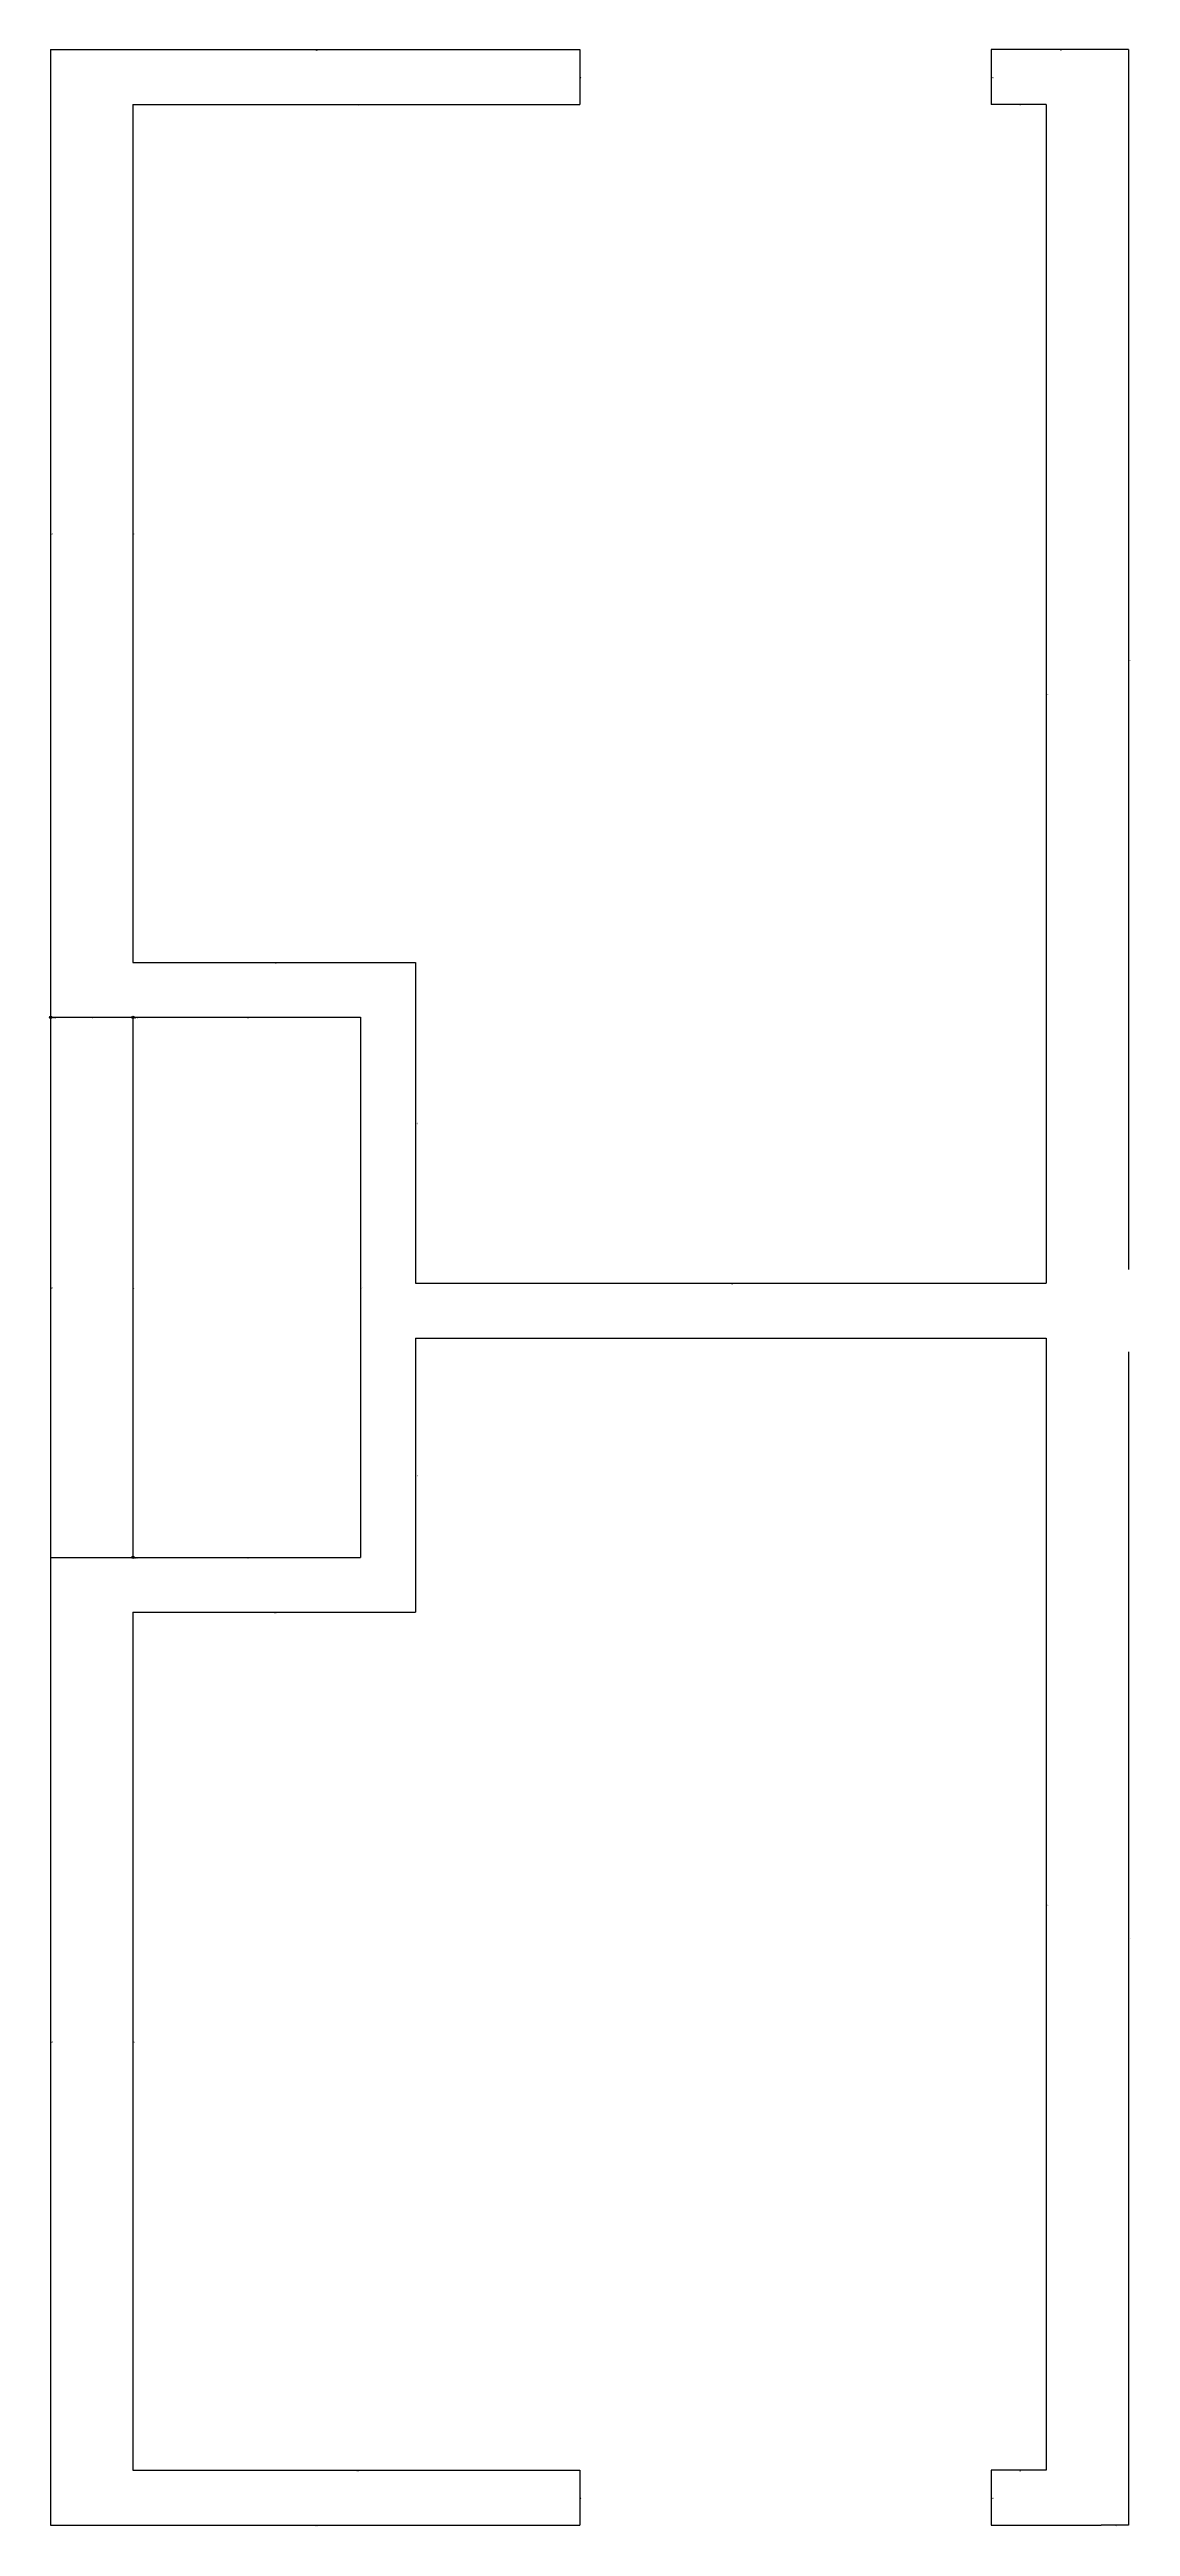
# Model space of a CAD drawing. Header units: metres. Extents: x 7978 to 27144, y 8157 to 45277.
# Drawn here: x 17308 to 19279, y 11507 to 16025 of the extents above; entities that cross this region are included whole.
import ezdxf

# ---------------------------------------------------------------- set-up
doc = ezdxf.new("R2010")
doc.units = ezdxf.units.M
doc.layers.add('WALL_DEBUG', color=7, linetype='Continuous')

msp = doc.modelspace()

# ---------------------------------------------------------------- linework, layer by layer
at = {"layer": 'debug', "color": 2}
for centre in [(17310, 14260), (17460, 14260), (17460, 13275)]:
    msp.add_circle(centre, 2, dxfattribs=at)
at = {"layer": 'WALL_DEBUG'}
for p, q in [((17310, 16025), (17310, 14260)), ((17310, 16025), (18275, 16025)), ((17310, 16025), (17310, 14260)), ((17310, 16025), (18275, 16025)), ((17310, 16025), (17310, 14260)), ((17310, 16025), (18275, 16025)), ((17310, 16025), (17310, 14260)), ((17310, 16025), (18275, 16025)), ((17310, 16025), (17310, 14260)), ((17310, 16025), (18275, 16025)), ((17310, 16025), (17310, 14260)), ((17310, 16025), (18275, 16025)), ((18275, 16025), (18275, 15925)), ((18275, 16025), (18275, 15925)), ((18275, 16025), (18275, 15925)), ((18275, 16025), (18275, 15925)), ((18275, 16025), (18275, 15925)), ((18275, 16025), (18275, 15925)), ((19275, 16025), (19025, 16025)), ((19025, 16025), (19025, 15925)), ((19275, 16025), (19025, 16025)), ((19025, 16025), (19025, 15925)), ((19275, 16025), (19025, 16025)), ((19025, 16025), (19025, 15925)), ((19275, 16025), (19025, 16025)), ((19025, 16025), (19025, 15925)), ((19275, 16025), (19025, 16025)), ((19025, 16025), (19025, 15925)), ((19275, 16025), (19025, 16025)), ((19025, 16025), (19025, 15925)), ((19275, 16025), (19275, 13800)), ((19275, 16025), (19275, 13800)), ((19275, 16025), (19275, 13800)), ((19275, 16025), (19275, 13800)), ((19275, 16025), (19275, 13800)), ((19275, 16025), (19275, 13800)), ((17460, 15925), (17460, 14360)), ((17460, 15925), (18275, 15925)), ((17460, 15925), (17460, 14360)), ((17460, 15925), (18275, 15925)), ((17460, 15925), (17460, 14360)), ((17460, 15925), (18275, 15925)), ((17460, 15925), (17460, 14360)), ((17460, 15925), (18275, 15925)), ((17460, 15925), (17460, 14360)), ((17460, 15925), (18275, 15925)), ((17460, 15925), (17460, 14360)), ((17460, 15925), (18275, 15925)), ((19125, 15925), (19025, 15925)), ((19125, 15925), (19025, 15925)), ((19125, 15925), (19025, 15925)), ((19125, 15925), (19025, 15925)), ((19125, 15925), (19025, 15925)), ((19125, 15925), (19025, 15925)), ((19125, 15925), (19125, 13775)), ((19125, 15925), (19125, 13775)), ((19125, 15925), (19125, 13775)), ((19125, 15925), (19125, 13775)), ((19125, 15925), (19125, 13775)), ((19125, 15925), (19125, 13775)), ((17460, 14360), (17975, 14360)), ((17460, 14360), (17975, 14360)), ((17460, 14360), (17975, 14360)), ((17460, 14360), (17975, 14360)), ((17460, 14360), (17975, 14360)), ((17460, 14360), (17975, 14360)), ((17975, 14360), (17975, 13775)), ((17975, 14360), (17975, 13775)), ((17975, 14360), (17975, 13775)), ((17975, 14360), (17975, 13775)), ((17975, 14360), (17975, 13775)), ((17975, 14360), (17975, 13775)), ((17310, 14260), (17310, 13275)), ((17310, 14260), (17460, 14260)), ((17310, 14260), (17460, 14260)), ((17310, 14260), (17460, 14260)), ((17310, 14260), (17460, 14260)), ((17310, 14260), (17460, 14260)), ((17460, 14260), (17460, 13275)), ((17460, 14260), (17875, 14260)), ((17460, 14260), (17460, 13275)), ((17460, 14260), (17875, 14260)), ((17460, 14260), (17875, 14260)), ((17460, 14260), (17875, 14260)), ((17460, 14260), (17875, 14260)), ((17460, 14260), (17875, 14260)), ((17875, 14260), (17875, 13275)), ((17875, 14260), (17875, 13275)), ((17875, 14260), (17875, 13275)), ((17875, 14260), (17875, 13275)), ((17875, 14260), (17875, 13275)), ((17875, 14260), (17875, 13275)), ((17975, 13775), (19125, 13775)), ((17975, 13775), (19125, 13775)), ((17975, 13775), (19125, 13775)), ((17975, 13775), (19125, 13775)), ((17975, 13775), (19125, 13775)), ((17975, 13775), (19125, 13775)), ((17975, 13675), (17975, 13175)), ((17975, 13675), (19125, 13675)), ((17975, 13675), (17975, 13175)), ((17975, 13675), (19125, 13675)), ((17975, 13675), (17975, 13175)), ((17975, 13675), (19125, 13675)), ((17975, 13675), (17975, 13175)), ((17975, 13675), (19125, 13675)), ((17975, 13675), (17975, 13175)), ((17975, 13675), (19125, 13675)), ((17975, 13675), (17975, 13175)), ((17975, 13675), (19125, 13675)), ((19125, 13675), (19125, 11610)), ((19125, 13675), (19125, 11610)), ((19125, 13675), (19125, 11610)), ((19125, 13675), (19125, 11610)), ((19125, 13675), (19125, 11610)), ((19125, 13675), (19125, 11610)), ((19275, 13650), (19275, 11510)), ((19275, 13650), (19275, 11510)), ((19275, 13650), (19275, 11510)), ((19275, 13650), (19275, 11510)), ((19275, 13650), (19275, 11510)), ((19275, 13650), (19275, 11510)), ((17310, 13275), (17310, 11510)), ((17310, 13275), (17460, 13275)), ((17310, 13275), (17310, 11510)), ((17310, 13275), (17460, 13275)), ((17310, 13275), (17310, 11510)), ((17310, 13275), (17460, 13275)), ((17310, 13275), (17310, 11510)), ((17310, 13275), (17460, 13275)), ((17310, 13275), (17310, 11510)), ((17310, 13275), (17460, 13275)), ((17310, 13275), (17310, 11510)), ((17310, 13275), (17460, 13275)), ((17460, 13275), (17875, 13275)), ((17460, 13275), (17875, 13275)), ((17460, 13275), (17875, 13275)), ((17460, 13275), (17875, 13275)), ((17460, 13275), (17875, 13275)), ((17460, 13275), (17875, 13275)), ((17460, 13175), (17460, 11610)), ((17460, 13175), (17975, 13175)), ((17460, 13175), (17460, 11610)), ((17460, 13175), (17975, 13175)), ((17460, 13175), (17460, 11610)), ((17460, 13175), (17975, 13175)), ((17460, 13175), (17460, 11610)), ((17460, 13175), (17975, 13175)), ((17460, 13175), (17460, 11610)), ((17460, 13175), (17975, 13175)), ((17460, 13175), (17460, 11610)), ((17460, 13175), (17975, 13175)), ((17460, 11610), (18275, 11610)), ((17460, 11610), (18275, 11610)), ((17460, 11610), (18275, 11610)), ((17460, 11610), (18275, 11610)), ((17460, 11610), (18275, 11610)), ((17460, 11610), (18275, 11610)), ((18275, 11610), (18275, 11510)), ((18275, 11610), (18275, 11510)), ((18275, 11610), (18275, 11510)), ((18275, 11610), (18275, 11510)), ((18275, 11610), (18275, 11510)), ((18275, 11610), (18275, 11510)), ((19125, 11610), (19025, 11610)), ((19025, 11610), (19025, 11510)), ((19125, 11610), (19025, 11610)), ((19025, 11610), (19025, 11510)), ((19125, 11610), (19025, 11610)), ((19025, 11610), (19025, 11510)), ((19125, 11610), (19025, 11610)), ((19025, 11610), (19025, 11510)), ((19125, 11610), (19025, 11610)), ((19025, 11610), (19025, 11510)), ((19125, 11610), (19025, 11610)), ((19025, 11610), (19025, 11510)), ((17310, 11510), (18275, 11510)), ((17310, 11510), (18275, 11510)), ((17310, 11510), (18275, 11510)), ((17310, 11510), (18275, 11510)), ((17310, 11510), (18275, 11510)), ((17310, 11510), (18275, 11510)), ((19025, 11510), (19225, 11510)), ((19025, 11510), (19225, 11510)), ((19025, 11510), (19225, 11510)), ((19025, 11510), (19225, 11510)), ((19025, 11510), (19225, 11510)), ((19025, 11510), (19225, 11510)), ((19275, 11510), (19225, 11510)), ((19275, 11510), (19225, 11510)), ((19275, 11510), (19225, 11510)), ((19275, 11510), (19225, 11510)), ((19275, 11510), (19225, 11510)), ((19275, 11510), (19225, 11510))]:
    msp.add_line(p, q, dxfattribs=at)

# ---------------------------------------------------------------- texts
at = {"layer": 'comp_debug_text', "char_height": 2.5, "attachment_point": 1}
for insert in [(17792.5, 16025), (19150, 16025), (18275, 15975), (19025, 15975), (17867.5, 15925), (19075, 15925), (17310, 15142.5), (17460, 15142.5), (19275, 14912.5), (19125, 14850), (17717.5, 14360), (17385, 14260), (17667.5, 14260), (17975, 14067.5), (17310, 13767.5), (17460, 13767.5), (17875, 13767.5), (18550, 13775), (18550, 13675), (17975, 13425), (17385, 13275), (17667.5, 13275), (17717.5, 13175), (19125, 12642.5), (19275, 12580), (17310, 12392.5), (17460, 12392.5), (17867.5, 11610), (19075, 11610), (18275, 11560), (19025, 11560), (17792.5, 11510), (19125, 11510), (19250, 11510)]:
    msp.add_mtext('34', dxfattribs=dict(at, insert=insert))
at = {"layer": 'debug', "char_height": 2.5, "attachment_point": 1}
for insert in [(17310, 14260), (17460, 14260), (17460, 13275)]:
    msp.add_mtext('debug', dxfattribs=dict(at, insert=insert))

doc.saveas('drawing.dxf')
